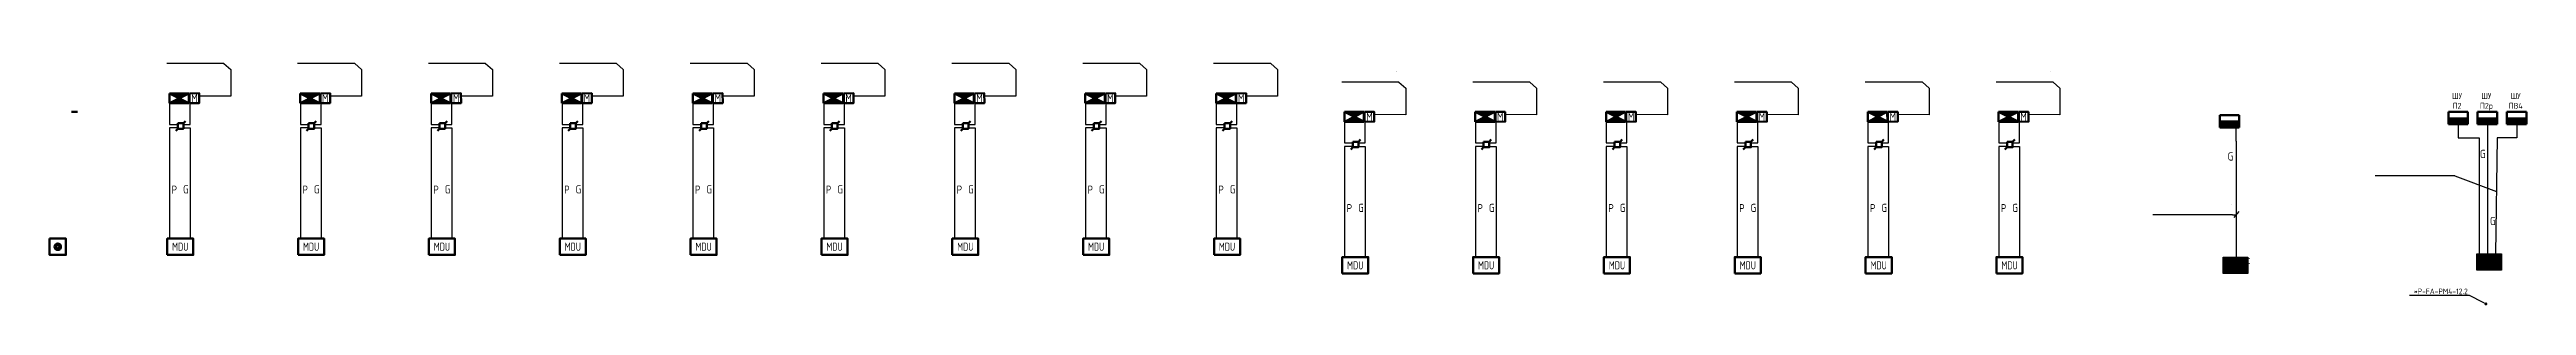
# Model space of a CAD drawing. Header units: millimetres. Extents: x 127230 to 906013, y -355313 to -209225.
# Drawn here: x 326579 to 402712, y -227573 to -219719 of the extents above; entities that cross this region are included whole.
import ezdxf
from ezdxf import colors
from ezdxf.entities.mleader import LeaderData, LeaderLine
from ezdxf.enums import TextEntityAlignment as Align
from ezdxf.math import Vec2, Vec3

# ---------------------------------------------------------------- set-up
doc = ezdxf.new("R2018")
doc.units = ezdxf.units.MM
doc.linetypes.add('Cплошная', pattern=[0])
for name, color, linetype in [('1.1. SAI_оборудование_текст', 6, 'Continuous'), ('__Оборудование_АУПТ', 5, 'Continuous'), ('ПС2', 230, 'Continuous')]:
    doc.layers.add(name, color=color, linetype=linetype)
for name, color, linetype, lineweight in [('14', 250, 'Continuous', 0), ('GM_текст', 250, 'Continuous', 9), ('АО Извещатели ПС', 1, 'Continuous', 50), ('АО ПС', 1, 'Continuous', 50), ('АТ_ПС_ИП_025', 1, 'Continuous', 25), ('АТ_ПС_ППКП_025', 5, 'Continuous', 25), ('АТ_ПС_Текст_025', 7, 'Continuous', 25), ('АТ_ПС_Трасса_100', 1, 'Continuous', 100), ('СПДС_Размерная линия', 150, 'Continuous', 15)]:
    doc.layers.add(name, color=color, linetype=linetype, lineweight=lineweight)
doc.styles.add('GLE_OASR_TextStyle', font='GOST2304A.ttf')
doc.styles.add('SAI', font='gost_0.ttf')
doc.styles.get("Standard").update_dxf_attribs({"font": 'gost_0.ttf'})
doc.styles.add('ГОСТ 2.304', font='CS_Gost2304.shx', dxfattribs={"width": 0.8})
doc.styles.add('Гост L', font='gost_0.ttf')

msp = doc.modelspace()

# ---------------------------------------------------------------- texts
at = {"layer": 'АТ_ПС_Текст_025', "char_height": 250, "attachment_point": 5, "style": 'GLE_OASR_TextStyle'}
for s, width, insert in [('G', 250, (393615, -223000)), ('G', 1237.88, (401370, -222922)), ('P', 1237.88, (330415, -224018)), ('G', 1237.88, (330770, -224009)), ('P', 1237.88, (334437, -224018)), ('G', 1237.88, (334792, -224009)), ('P', 1237.88, (338458, -224018)), ('G', 1237.88, (338814, -224009)), ('P', 1237.88, (342480, -224018)), ('G', 1237.88, (342835, -224009)), ('P', 1237.88, (346502, -224018)), ('G', 1237.88, (346857, -224009)), ('P', 1237.88, (350523, -224018)), ('G', 1237.88, (350879, -224009)), ('P', 1237.88, (354545, -224018)), ('G', 1237.88, (354900, -224009)), ('P', 1237.88, (358567, -224018)), ('G', 1237.88, (358922, -224009)), ('P', 1237.88, (362588, -224018)), ('G', 1237.88, (362944, -224009)), ('P', 1237.88, (366532, -224587)), ('G', 1237.88, (366887, -224579)), ('P', 1237.88, (370553, -224587)), ('G', 1237.88, (370909, -224579)), ('P', 1237.88, (374575, -224587)), ('G', 1237.88, (374930, -224579)), ('P', 1237.88, (378597, -224587)), ('G', 1237.88, (378952, -224579)), ('P', 1237.88, (382618, -224587)), ('G', 1237.88, (382974, -224579)), ('P', 1237.88, (386640, -224587)), ('G', 1237.88, (386995, -224579)), ('G', 1237.88, (401679, -224982))]:
    msp.add_mtext_dynamic_manual_height_columns(s, width=width, gutter_width=12.5, heights=[0], dxfattribs=dict(at, insert=insert))

# ---------------------------------------------------------------- blocks, each defined once
blk = doc.blocks.new('*U53')
at = {"color": 0, "lineweight": 30, "width": 1.001, "flags": 104}
blk.add_attdef('ТЕКСТ1', text='', height=2.5, dxfattribs=at).set_placement((0.55, 3.27), align=Align.TOP_LEFT)
at = {"color": 0, "lineweight": 0}
blk.add_wipeout([(0, 4.3), (16.02, 4.3), (16.02, 0), (0, 0)], dxfattribs=at)
blk = doc.blocks.new('*U54')
at = {"color": 0, "lineweight": 30, "width": 1.001, "flags": 104}
blk.add_attdef('ТЕКСТ1', text='', height=2.5, dxfattribs=at).set_placement((0.55, 3.27), align=Align.TOP_LEFT)
at = {"color": 0, "lineweight": 0}
blk.add_wipeout([(0, 4.3), (21.07, 4.3), (21.07, 0), (0, 0)], dxfattribs=at)
blk = doc.blocks.new('*U49')
at = {"linetype": 'Continuous', "lineweight": 25}
blk.add_wipeout([(-1.5, -1.5), (-1.5, 1.5), (1.5, 1.5), (1.5, -1.5)], dxfattribs=at)
at = {"color": 0, "linetype": 'Continuous', "lineweight": -2}
for p, q in [((1.5, 1.5), (2.6, 2.6)), ((-1.5, -1.5), (-2.6, -2.6))]:
    blk.add_line(p, q, dxfattribs=at)
blk.add_lwpolyline([(-1.5, 1.5), (1.5, 1.5), (1.5, -1.5), (-1.5, -1.5)], close=True, dxfattribs=at)
blk = doc.blocks.new('*U52')
at = {"linetype": 'Continuous', "lineweight": -2}
h = blk.add_hatch(color=0, dxfattribs=at)
h.dxf.hatch_style = 1
h.paths.add_polyline_path([(-6, 2.97), (-2.98, 1.48), (0, 2.97)])
h.paths.add_polyline_path([(-2.98, 1.48), (-6, -0.03), (0, -0.03), (0, 0)])
at = {"color": 0, "linetype": 'Continuous', "lineweight": -2}
for p, q in [((-6, -0.03), (-6, 2.97)), ((0, 2.97), (-6, 2.97)), ((-6, 2.97), (0, 0)), ((-6, -0.03), (0, 2.97)), ((0, -0.03), (0, 2.97)), ((0, 1.47), (0.18, 1.47)), ((-6, -0.03), (0, -0.03))]:
    blk.add_line(p, q, dxfattribs=at)
blk.add_lwpolyline([(0.18, 2.97), (3.18, 2.97), (3.18, -0.03), (0.18, -0.03)], close=True, dxfattribs=at)
at = {"color": 0, "linetype": 'Continuous', "lineweight": -2, "style": 'GLE_OASR_TextStyle'}
blk.add_text('М', height=2.5, dxfattribs=at).set_placement((1.68, 1.47), align=Align.MIDDLE_CENTER)
blk = doc.blocks.new('*U51')
at = {"color": 0, "linetype": 'Continuous', "lineweight": -2}
blk.add_lwpolyline([(-8, -0.03), (0, -0.03), (0, 4.97), (-8, 4.97)], close=True, dxfattribs=at)
at = {"color": 0, "linetype": 'Continuous', "lineweight": -2, "style": 'ГОСТ 2.304', "width": 0.8, "flags": 4}
blk.add_attdef('НАДПИСЬ', text='', height=2.5, dxfattribs=at).set_placement((-4, 2.47), align=Align.MIDDLE_CENTER)
blk = doc.blocks.new('*U50')
at = {"color": 0, "lineweight": 0}
blk.add_wipeout([(-2.08, 6.13), (-19.65, 6.12), (-19.65, 1.83), (-2.08, 1.83)], dxfattribs=at)
at = {"color": 0, "linetype": 'Cплошная', "lineweight": 25}
for q in [(-19.65, 1.83), (0, 0)]:
    blk.add_line((-2.08, 1.83), q, dxfattribs=at)
at = {"color": 0, "lineweight": 30, "flags": 104}
blk.add_attdef('ТЕКСТ1', text='', height=2.5, dxfattribs=at).set_placement((-2.99, 5.1), align=Align.TOP_RIGHT)
blk = doc.blocks.new('*U56')
at = {"linetype": 'Continuous', "lineweight": -2}
h = blk.add_hatch(dxfattribs=at)
h.set_pattern_fill('ANGLE', color=0)
h.set_pattern_definition([(0, (7.841, 39.882), (0, 6.985), [5.08, -1.905]), (90, (7.841, 39.882), (-6.985, 4e-16), [5.08, -1.905])])
h.paths.add_polyline_path([(3.41, 42.45, 1), (6.91, 42.45, 1)])
h = blk.add_hatch()
h.set_pattern_fill('ANGLE', color=0)
h.set_pattern_definition([(0, (2.6406, 39.934), (0, 6.985), [5.08, -1.905]), (90, (2.6406, 39.934), (-6.985, 4e-16), [5.08, -1.905])])
h.paths.add_polyline_path([(6.25, 42.89), (6.25, 42.43), (7.64, 42.43)])
h.paths.add_polyline_path([(7.64, 42.43), (6.25, 42.43), (6.25, 41.98)])
at = {"linetype": 'Cплошная'}
blk.add_wipeout([(-2.5, 5), (-2.51, -0.01), (2.5, -0.01), (2.5, 5)], dxfattribs=at)
at = {"linetype": 'ByBlock', "lineweight": -2}
h = blk.add_hatch(color=0, dxfattribs=at)
h.dxf.hatch_style = 1
h.paths.add_polyline_path([(-1, 2.5, 1), (1, 2.5, 1)])
h.paths.add_polyline_path([(0.5, 2.5, -1), (-0.5, 2.5, -1)], flags=16)
at = {"color": 0, "linetype": 'ByBlock', "lineweight": -2}
blk.add_lwpolyline([(-2.5, 5), (2.5, 5), (2.5, 0), (-2.5, 0)], close=True, dxfattribs=at)
for radius in [1, 0.5]:
    blk.add_circle((0, 2.5), radius, dxfattribs=at)
blk = doc.blocks.new('A$C8a5a76a5')
at = {"color": 18, "true_color": 0x000000}
blk.add_wipeout([(0, 500), (800, 500), (800, 250), (0, 250)], dxfattribs=at).dxf.layer = 'АО Извещатели ПС'
at = {"layer": 'АО ПС', "ltscale": 30, "true_color": 0x000000}
h = blk.add_hatch(color=18, dxfattribs=at)
h.dxf.hatch_style = 1
h.paths.add_polyline_path([(800, 250), (0, 250), (0, 0), (800, 0)])
at = {"color": 18, "lineweight": 35, "true_color": 0x000000}
blk.add_line((0, 250), (800, 250), dxfattribs=at)
at = {"layer": 'АО ПС', "color": 18, "ltscale": 30, "true_color": 0x000000}
for p, q in [((0, 0), (0, 500)), ((0, 500), (800, 500)), ((800, 500), (800, 0)), ((800, 0), (0, 0))]:
    blk.add_line(p, q, dxfattribs=at)
blk = doc.blocks.new('*U77')
at = {"color": 0, "linetype": 'Cплошная', "lineweight": 25}
blk.add_line((0, 0), (1, 0), dxfattribs=at)
at = {"color": 0, "lineweight": 30, "width": 1.001, "flags": 104}
blk.add_attdef('ТЕКСТ1', text='', height=2.5, dxfattribs=at).set_placement((-0.55, 3.27), align=Align.TOP_RIGHT)
at = {"color": 0, "lineweight": 0}
blk.add_wipeout([(0, 4.3), (-24.51, 4.3), (-24.51, 0), (0, 0)], dxfattribs=at)
at = {"color": 0, "linetype": 'Cплошная', "lineweight": 25}
blk.add_line((0, 0), (-24.51, 0), dxfattribs=at)
blk = doc.blocks.new('*U79')
at = {"true_color": 0xffffff, "transparency": 33554687}
h = blk.add_hatch(color=7, dxfattribs=at)
h.dxf.hatch_style = 1
h.paths.add_polyline_path([(15, 10), (15, 0), (0, 0), (0, 10)])
blk.add_hatch(color=256).paths.add_polyline_path([(0, 5), (0, 0), (7.5, 0), (7.5, 5)])
for points in [[(15, 10), (15, 0), (0, 0), (0, 10)], [(0, 5), (7.5, 5), (7.5, 0), (0, 0)]]:
    blk.add_lwpolyline(points, close=True)
for points in [[(8.1, 2.5), (10.1, 2.5), (12.2, 4.6)], [(14.2, 2.5), (12.2, 2.5), (12.2, 2.5)]]:
    blk.add_lwpolyline(points)
at = {"insert": (5.3, 9.2), "char_height": 3.2, "attachment_point": 1}
blk.add_mtext_dynamic_manual_height_columns('РМ-1С', width=4.866, gutter_width=20, heights=[0], dxfattribs=at)
at = {"layer": '1.1. SAI_оборудование_текст', "style": 'SAI', "flags": 8}
blk.add_attdef('NAME_ППКОП', (0, 11.6), '', height=4, dxfattribs=at)
blk = doc.blocks.new('*U78')
at = {"true_color": 0xffffff, "transparency": 33554687}
h = blk.add_hatch(color=7, dxfattribs=at)
h.dxf.hatch_style = 1
h.paths.add_polyline_path([(15, 10), (15, 0), (0, 0), (0, 10)])
blk.add_hatch(color=256).paths.add_polyline_path([(0, 5), (0, 0), (7.5, 0), (7.5, 5)])
for points in [[(15, 10), (15, 0), (0, 0), (0, 10)], [(0, 5), (7.5, 5), (7.5, 0), (0, 0)]]:
    blk.add_lwpolyline(points, close=True)
for points in [[(8.1, 2.5), (10.1, 2.5), (12.2, 4.6)], [(14.2, 2.5), (12.2, 2.5), (12.2, 2.5)]]:
    blk.add_lwpolyline(points)
at = {"insert": (9.5, 9.2), "char_height": 3.2, "attachment_point": 1}
blk.add_mtext_dynamic_manual_height_columns('4К', width=4.866, gutter_width=20, heights=[0], dxfattribs=at)
at = {"layer": '1.1. SAI_оборудование_текст', "style": 'SAI', "flags": 8}
blk.add_attdef('NAME_ППКОП', (0, 11.6), '', height=4, dxfattribs=at)
blk = doc.blocks.new('_Dot')
at = {"color": 0, "linetype": 'ByBlock', "lineweight": -2}
blk.add_line((-0.5, 0), (-1, 0), dxfattribs=at)
at = {"color": 0, "linetype": 'ByBlock', "const_width": 0.5}
blk.add_lwpolyline([(-0.25, 0, 1), (0.25, 0, 1)], format="xyb", close=True, dxfattribs=at)
blk = doc.blocks.new('*U73')
at = {"color": 0, "linetype": 'Cплошная', "lineweight": 25}
blk.add_line((0, 0), (12.78, -4.83), dxfattribs=at)
at = {"color": 0, "lineweight": 30, "width": 1.001, "flags": 104}
blk.add_attdef('ТЕКСТ1', text='', height=2.5, dxfattribs=at).set_placement((-0.55, 3.27), align=Align.TOP_RIGHT)
at = {"color": 0, "lineweight": 0}
blk.add_wipeout([(0, 4.3), (-24.51, 4.3), (-24.51, 0), (0, 0)], dxfattribs=at)
at = {"color": 0, "linetype": 'Cплошная', "lineweight": 25}
blk.add_line((0, 0), (-24.51, 0), dxfattribs=at)

# ---------------------------------------------------------------- linework, layer by layer
at = {"layer": '14', "color": 6, "lineweight": 25}
for points in [[(330269, -221364), (330269, -222014), (330521, -222014)], [(334290, -221364), (334290, -222014), (334542, -222014)], [(338312, -221364), (338312, -222014), (338564, -222014)], [(342334, -221364), (342334, -222014), (342586, -222014)], [(346355, -221364), (346355, -222014), (346607, -222014)], [(350377, -221364), (350377, -222014), (350629, -222014)], [(354399, -221364), (354399, -222014), (354651, -222014)], [(358420, -221364), (358420, -222014), (358672, -222014)], [(362442, -221364), (362442, -222014), (362694, -222014)], [(366385, -221933), (366385, -222583), (366637, -222583)], [(370407, -221933), (370407, -222583), (370659, -222583)], [(374429, -221933), (374429, -222583), (374681, -222583)], [(378450, -221933), (378450, -222583), (378702, -222583)], [(382472, -221933), (382472, -222583), (382724, -222583)], [(386494, -221933), (386494, -222583), (386746, -222583)]]:
    msp.add_lwpolyline(points, dxfattribs=at)
at = {"layer": 'АТ_ПС_Трасса_100', "color": 92, "lineweight": 25, "ltscale": 100}
for points in [[(330693, -222014), (330901, -222014), (330901, -221365)], [(334715, -222014), (334923, -222014), (334923, -221365)], [(338737, -222014), (338945, -222014), (338945, -221365)], [(342758, -222014), (342966, -222014), (342966, -221365)], [(346780, -222014), (346988, -222014), (346988, -221365)], [(350802, -222014), (351010, -222014), (351010, -221365)], [(354823, -222014), (355031, -222014), (355031, -221365)], [(358845, -222014), (359053, -222014), (359053, -221365)], [(362867, -222014), (363075, -222014), (363075, -221365)], [(330693, -222121), (330901, -222121), (330901, -225522)], [(334715, -222121), (334923, -222121), (334923, -225522)], [(338737, -222121), (338945, -222121), (338945, -225522)], [(342758, -222121), (342966, -222121), (342966, -225522)], [(346780, -222121), (346988, -222121), (346988, -225522)], [(350802, -222121), (351010, -222121), (351010, -225522)], [(354823, -222121), (355031, -222121), (355031, -225522)], [(358845, -222121), (359053, -222121), (359053, -225522)], [(362867, -222121), (363075, -222121), (363075, -225522)], [(366810, -222583), (367018, -222583), (367018, -221934)], [(370831, -222583), (371040, -222583), (371040, -221934)], [(374853, -222583), (375061, -222583), (375061, -221934)], [(378875, -222583), (379083, -222583), (379083, -221934)], [(382896, -222583), (383105, -222583), (383105, -221934)], [(386918, -222583), (387126, -222583), (387126, -221934)], [(366810, -222690), (367018, -222690), (367018, -226092)], [(370831, -222690), (371040, -222690), (371040, -226092)], [(374853, -222690), (375061, -222690), (375061, -226092)], [(378875, -222690), (379083, -222690), (379083, -226092)], [(382896, -222690), (383105, -222690), (383105, -226092)], [(386918, -222690), (387126, -222690), (387126, -226092)]]:
    msp.add_lwpolyline(points, dxfattribs=at)
at = {"layer": 'АТ_ПС_Трасса_100', "color": 6, "lineweight": 25, "ltscale": 100}
for points in [[(330521, -222121), (330269, -222121), (330269, -225522)], [(334542, -222121), (334290, -222121), (334290, -225522)], [(338564, -222121), (338312, -222121), (338312, -225522)], [(342586, -222121), (342334, -222121), (342334, -225522)], [(346607, -222121), (346355, -222121), (346355, -225522)], [(350629, -222121), (350377, -222121), (350377, -225522)], [(354651, -222121), (354399, -222121), (354399, -225522)], [(358672, -222121), (358420, -222121), (358420, -225522)], [(362694, -222121), (362442, -222121), (362442, -225522)], [(366637, -222690), (366385, -222690), (366385, -226092)], [(370659, -222690), (370407, -222690), (370407, -226092)], [(374681, -222690), (374429, -222690), (374429, -226092)], [(378702, -222690), (378450, -222690), (378450, -226092)], [(382724, -222690), (382472, -222690), (382472, -226092)], [(386746, -222690), (386494, -222690), (386494, -226092)]]:
    msp.add_lwpolyline(points, dxfattribs=at)

# ---------------------------------------------------------------- block references
at = {"layer": '__Оборудование_АУПТ', "xscale": 50, "yscale": 50, "zscale": 50}
for name, p in [('*U79', (393395, -226590)), ('*U78', (401192, -226488))]:
    msp.add_blockref(name, p, dxfattribs=at)
at = {"layer": 'АТ_ПС_ИП_025', "color": 5, "lineweight": 50, "transparency": 33554687, "xscale": 100, "yscale": 100, "zscale": 100}
msp.add_blockref('*U56', (326830, -226021), dxfattribs=at)
at = {"layer": 'АТ_ПС_Текст_025', "linetype": 'Continuous'}
ref = msp.add_blockref('*U50', (332149, -220332), dxfattribs=dict(at, xscale=100, yscale=100, zscale=100))
lines = msp.add_mtext('230 В AC*** ', dxfattribs={"layer": '0', "color": 0, "insert": (331850, -219822), "char_height": 2.5, "attachment_point": 1})
ref.add_attrib('ТЕКСТ1', '', (331850, -219822), dxfattribs={"flags": 104}).embed_mtext(lines)
ref = msp.add_blockref('*U50', (336170, -220332), dxfattribs=dict(at, xscale=100, yscale=100, zscale=100))
lines = msp.add_mtext('230 В AC*** ', dxfattribs={"layer": '0', "color": 0, "insert": (335871, -219822), "char_height": 2.5, "attachment_point": 1})
ref.add_attrib('ТЕКСТ1', '', (335871, -219822), dxfattribs={"flags": 104}).embed_mtext(lines)
ref = msp.add_blockref('*U50', (340192, -220332), dxfattribs=dict(at, xscale=100, yscale=100, zscale=100))
lines = msp.add_mtext('230 В AC*** ', dxfattribs={"layer": '0', "color": 0, "insert": (339893, -219822), "char_height": 2.5, "attachment_point": 1})
ref.add_attrib('ТЕКСТ1', '', (339893, -219822), dxfattribs={"flags": 104}).embed_mtext(lines)
ref = msp.add_blockref('*U50', (344214, -220332), dxfattribs=dict(at, xscale=100, yscale=100, zscale=100))
lines = msp.add_mtext('230 В AC*** ', dxfattribs={"layer": '0', "color": 0, "insert": (343915, -219822), "char_height": 2.5, "attachment_point": 1})
ref.add_attrib('ТЕКСТ1', '', (343915, -219822), dxfattribs={"flags": 104}).embed_mtext(lines)
ref = msp.add_blockref('*U50', (348235, -220332), dxfattribs=dict(at, xscale=100, yscale=100, zscale=100))
lines = msp.add_mtext('230 В AC*** ', dxfattribs={"layer": '0', "color": 0, "insert": (347936, -219822), "char_height": 2.5, "attachment_point": 1})
ref.add_attrib('ТЕКСТ1', '', (347936, -219822), dxfattribs={"flags": 104}).embed_mtext(lines)
ref = msp.add_blockref('*U50', (352257, -220332), dxfattribs=dict(at, xscale=100, yscale=100, zscale=100))
lines = msp.add_mtext('230 В AC*** ', dxfattribs={"layer": '0', "color": 0, "insert": (351958, -219822), "char_height": 2.5, "attachment_point": 1})
ref.add_attrib('ТЕКСТ1', '', (351958, -219822), dxfattribs={"flags": 104}).embed_mtext(lines)
ref = msp.add_blockref('*U50', (356279, -220332), dxfattribs=dict(at, xscale=100, yscale=100, zscale=100))
lines = msp.add_mtext('230 В AC*** ', dxfattribs={"layer": '0', "color": 0, "insert": (355980, -219822), "char_height": 2.5, "attachment_point": 1})
ref.add_attrib('ТЕКСТ1', '', (355980, -219822), dxfattribs={"flags": 104}).embed_mtext(lines)
ref = msp.add_blockref('*U50', (360300, -220332), dxfattribs=dict(at, xscale=100, yscale=100, zscale=100))
lines = msp.add_mtext('230 В AC*** ', dxfattribs={"layer": '0', "color": 0, "insert": (360001, -219822), "char_height": 2.5, "attachment_point": 1})
ref.add_attrib('ТЕКСТ1', '', (360001, -219822), dxfattribs={"flags": 104}).embed_mtext(lines)
ref = msp.add_blockref('*U50', (364322, -220332), dxfattribs=dict(at, xscale=100, yscale=100, zscale=100))
lines = msp.add_mtext('230 В AC*** ', dxfattribs={"layer": '0', "color": 0, "insert": (364023, -219822), "char_height": 2.5, "attachment_point": 1})
ref.add_attrib('ТЕКСТ1', '', (364023, -219822), dxfattribs={"flags": 104}).embed_mtext(lines)
ref = msp.add_blockref('*U50', (368265, -220902), dxfattribs=dict(at, xscale=100, yscale=100, zscale=100))
lines = msp.add_mtext('230 В AC*** ', dxfattribs={"layer": '0', "color": 0, "insert": (367966, -220391), "char_height": 2.5, "attachment_point": 1})
ref.add_attrib('ТЕКСТ1', '', (367966, -220391), dxfattribs={"flags": 104}).embed_mtext(lines)
ref = msp.add_blockref('*U50', (372287, -220902), dxfattribs=dict(at, xscale=100, yscale=100, zscale=100))
lines = msp.add_mtext('230 В AC*** ', dxfattribs={"layer": '0', "color": 0, "insert": (371988, -220391), "char_height": 2.5, "attachment_point": 1})
ref.add_attrib('ТЕКСТ1', '', (371988, -220391), dxfattribs={"flags": 104}).embed_mtext(lines)
ref = msp.add_blockref('*U50', (376309, -220902), dxfattribs=dict(at, xscale=100, yscale=100, zscale=100))
lines = msp.add_mtext('230 В AC*** ', dxfattribs={"layer": '0', "color": 0, "insert": (376010, -220391), "char_height": 2.5, "attachment_point": 1})
ref.add_attrib('ТЕКСТ1', '', (376010, -220391), dxfattribs={"flags": 104}).embed_mtext(lines)
ref = msp.add_blockref('*U50', (380330, -220902), dxfattribs=dict(at, xscale=100, yscale=100, zscale=100))
lines = msp.add_mtext('230 В AC*** ', dxfattribs={"layer": '0', "color": 0, "insert": (380031, -220391), "char_height": 2.5, "attachment_point": 1})
ref.add_attrib('ТЕКСТ1', '', (380031, -220391), dxfattribs={"flags": 104}).embed_mtext(lines)
ref = msp.add_blockref('*U50', (384352, -220902), dxfattribs=dict(at, xscale=100, yscale=100, zscale=100))
lines = msp.add_mtext('230 В AC*** ', dxfattribs={"layer": '0', "color": 0, "insert": (384053, -220391), "char_height": 2.5, "attachment_point": 1})
ref.add_attrib('ТЕКСТ1', '', (384053, -220391), dxfattribs={"flags": 104}).embed_mtext(lines)
ref = msp.add_blockref('*U50', (388374, -220902), dxfattribs=dict(at, xscale=100, yscale=100, zscale=100))
lines = msp.add_mtext('230 В AC*** ', dxfattribs={"layer": '0', "color": 0, "insert": (388075, -220391), "char_height": 2.5, "attachment_point": 1})
ref.add_attrib('ТЕКСТ1', '', (388075, -220391), dxfattribs={"flags": 104}).embed_mtext(lines)
at = {"layer": 'ПС2', "color": 5, "lineweight": 50, "transparency": 33554687, "xscale": 100, "yscale": 100, "zscale": 100, "rotation": 0.1250381865928775}
for p in [(330864, -221359), (334886, -221359), (338908, -221359), (342929, -221359), (346951, -221359), (350973, -221359), (354994, -221359), (359016, -221359), (363038, -221359), (366981, -221929), (371003, -221929), (375024, -221929), (379046, -221929), (383068, -221929), (387089, -221929)]:
    msp.add_blockref('*U52', p, dxfattribs=at)
at = {"layer": 'СПДС_Размерная линия', "color": 18, "true_color": 0x000000, "xscale": 0.75, "yscale": 0.75, "zscale": 0.75}
for p in [(393285, -222108), (401212, -222007)]:
    msp.add_blockref('A$C8a5a76a5', p, dxfattribs=at)

msp.set_redraw_order([(e.dxf.handle, doc.entitydb.next_handle()) for e in msp.query("TEXT MTEXT ATTDEF DIMENSION ARC_DIMENSION")])  # texts and dimensions are drawn at this point

# ---------------------------------------------------------------- leaders
at = {"layer": 'GM_текст'}
ml = msp.add_multileader_mtext('Standard', dxfattribs=at)
ml.set_content('*{\\H0.95833x;P-FA-PM4-12.2}', color=256, style='Гост L')
ml.set_leader_properties()
ml.set_arrow_properties(name='DOT')
ml.build(insert=Vec2(0, 0))
ml.multileader.update_dxf_attribs({"has_text_frame": 1, "text_left_attachment_type": 6, "text_right_attachment_type": 6, "dogleg_length": 0.36, "arrow_head_size": 90})
ctx = ml.context
ctx.base_point, ctx.char_height, ctx.arrow_head_size, ctx.landing_gap_size, ctx.plane_origin = Vec3(399463, -227265), 180, 90, 50, Vec3(395597, -223846)
ctx.left_attachment, ctx.right_attachment, ctx.text_align_type = 6, 6, 2
notes = []
notes.append((ctx, [(1, (1, 1, 0), (400960, -227265), (-1, 0), 0.36, [(1, [(401465, -227528)], 0, [])])]))
ctx.mtext.insert, ctx.mtext.width, ctx.mtext.defined_height, ctx.mtext.alignment, ctx.mtext.flow_direction = Vec3(400910, -227049), 2063.07, 100, 3, 5
for ctx, leaders in notes:
    for number, flags, end, landing, length, lines in leaders:
        leader = LeaderData()
        leader.index, (leader.has_last_leader_line, leader.has_dogleg_vector, leader.attachment_direction) = number, flags
        leader.last_leader_point, leader.dogleg_vector, leader.dogleg_length = Vec3(end), Vec3(landing), length
        for number, points, colour, breaks in lines:
            line = LeaderLine()
            line.index, line.vertices, line.color, line.breaks = number, Vec3.list(points), colors.encode_raw_color(colour), breaks
            leader.lines.append(line)
        ctx.leaders.append(leader)

# ---------------------------------------------------------------- next in the draw order: linework, layer by layer
at = {"layer": '14', "color": 6, "lineweight": 25}
for points in [[(332149, -220332), (332149, -221151), (331182, -221146)], [(336170, -220332), (336170, -221151), (335203, -221146)], [(340192, -220332), (340192, -221151), (339225, -221146)], [(344214, -220332), (344214, -221151), (343247, -221146)], [(348235, -220332), (348235, -221151), (347268, -221146)], [(352257, -220332), (352257, -221151), (351290, -221146)], [(356279, -220332), (356279, -221151), (355312, -221146)], [(360300, -220332), (360300, -221151), (359333, -221146)], [(364322, -220332), (364322, -221151), (363355, -221146)], [(368265, -220902), (368265, -221720), (367298, -221716)], [(372287, -220902), (372287, -221720), (371320, -221716)], [(376309, -220902), (376309, -221720), (375342, -221716)], [(380330, -220902), (380330, -221720), (379363, -221716)], [(384352, -220902), (384352, -221720), (383385, -221716)], [(388374, -220902), (388374, -221720), (387407, -221716)]]:
    msp.add_lwpolyline(points, dxfattribs=at)
at = {"layer": 'АТ_ПС_Трасса_100', "color": 92, "lineweight": 25, "ltscale": 100}
for points in [[(393783, -222108), (393783, -222528), (393785, -222528), (393785, -226090)], [(401512, -222007), (401512, -225988)]]:
    msp.add_lwpolyline(points, dxfattribs=at)

# ---------------------------------------------------------------- next in the draw order: block references
at = {"layer": 'АТ_ПС_ИП_025', "lineweight": 50, "xscale": 57.51779866433964, "yscale": 57.51779866433964, "zscale": 57.51779866433964}
msp.add_blockref('*U49', (362780, -222063), dxfattribs=at)
at = {"layer": 'АТ_ПС_Текст_025', "transparency": 33554636}
ref = msp.add_blockref('*U53', (330960, -222189), dxfattribs=dict(at, xscale=99.99980000000001, yscale=99.99980000000001, zscale=99.99980000000001))
lines = msp.add_mtext('\\W1.0010;*FA-XK-119', dxfattribs={"layer": '0', "color": 0, "insert": (331014, -221861), "char_height": 2.5, "attachment_point": 1})
ref.add_attrib('ТЕКСТ1', '', (331014, -221861), dxfattribs={"flags": 104}).embed_mtext(lines)
ref = msp.add_blockref('*U53', (334982, -222189), dxfattribs=dict(at, xscale=99.99980000000001, yscale=99.99980000000001, zscale=99.99980000000001))
lines = msp.add_mtext('\\W1.0010;*FA-XK-120', dxfattribs={"layer": '0', "color": 0, "insert": (335036, -221861), "char_height": 2.5, "attachment_point": 1})
ref.add_attrib('ТЕКСТ1', '', (335036, -221861), dxfattribs={"flags": 104}).embed_mtext(lines)
ref = msp.add_blockref('*U53', (339003, -222189), dxfattribs=dict(at, xscale=99.99980000000001, yscale=99.99980000000001, zscale=99.99980000000001))
lines = msp.add_mtext('\\W1.0010;*FA-XK-121', dxfattribs={"layer": '0', "color": 0, "insert": (339058, -221861), "char_height": 2.5, "attachment_point": 1})
ref.add_attrib('ТЕКСТ1', '', (339058, -221861), dxfattribs={"flags": 104}).embed_mtext(lines)
ref = msp.add_blockref('*U53', (343025, -222189), dxfattribs=dict(at, xscale=99.99980000000001, yscale=99.99980000000001, zscale=99.99980000000001))
lines = msp.add_mtext('\\W1.0010;*FA-XK-122', dxfattribs={"layer": '0', "color": 0, "insert": (343079, -221861), "char_height": 2.5, "attachment_point": 1})
ref.add_attrib('ТЕКСТ1', '', (343079, -221861), dxfattribs={"flags": 104}).embed_mtext(lines)
ref = msp.add_blockref('*U53', (347047, -222189), dxfattribs=dict(at, xscale=99.99980000000001, yscale=99.99980000000001, zscale=99.99980000000001))
lines = msp.add_mtext('\\W1.0010;*FA-XK-123', dxfattribs={"layer": '0', "color": 0, "insert": (347101, -221861), "char_height": 2.5, "attachment_point": 1})
ref.add_attrib('ТЕКСТ1', '', (347101, -221861), dxfattribs={"flags": 104}).embed_mtext(lines)
ref = msp.add_blockref('*U53', (351068, -222189), dxfattribs=dict(at, xscale=99.99980000000001, yscale=99.99980000000001, zscale=99.99980000000001))
lines = msp.add_mtext('\\W1.0010;*FA-XK-124', dxfattribs={"layer": '0', "color": 0, "insert": (351123, -221861), "char_height": 2.5, "attachment_point": 1})
ref.add_attrib('ТЕКСТ1', '', (351123, -221861), dxfattribs={"flags": 104}).embed_mtext(lines)
ref = msp.add_blockref('*U53', (355090, -222189), dxfattribs=dict(at, xscale=99.99980000000001, yscale=99.99980000000001, zscale=99.99980000000001))
lines = msp.add_mtext('\\W1.0010;*FA-XK-125', dxfattribs={"layer": '0', "color": 0, "insert": (355144, -221861), "char_height": 2.5, "attachment_point": 1})
ref.add_attrib('ТЕКСТ1', '', (355144, -221861), dxfattribs={"flags": 104}).embed_mtext(lines)
ref = msp.add_blockref('*U53', (359112, -222189), dxfattribs=dict(at, xscale=99.99980000000001, yscale=99.99980000000001, zscale=99.99980000000001))
lines = msp.add_mtext('\\W1.0010;*FA-XK-126', dxfattribs={"layer": '0', "color": 0, "insert": (359166, -221861), "char_height": 2.5, "attachment_point": 1})
ref.add_attrib('ТЕКСТ1', '', (359166, -221861), dxfattribs={"flags": 104}).embed_mtext(lines)
at = {"layer": 'АТ_ПС_Текст_025', "transparency": 33554636, "xscale": 99.99980000000001, "yscale": 99.99980000000001, "zscale": 99.99980000000001, "rotation": 90.0000000004073}
for p in [(330153, -224752), (331418, -224752), (334175, -224752), (335440, -224752), (338196, -224752), (339462, -224752), (342218, -224752), (343483, -224752), (346240, -224752), (347505, -224752), (350261, -224752), (351527, -224752), (354283, -224752), (355548, -224752), (358305, -224752), (359570, -224752), (362326, -224752), (363592, -224752), (366270, -225321), (367535, -225321), (370291, -225321), (371557, -225321), (374313, -225321), (375578, -225321), (378335, -225321), (379600, -225321), (382356, -225321), (383622, -225321), (386378, -225321), (387643, -225321)]:
    msp.add_blockref('*U54', p, dxfattribs=at)
at = {"layer": 'АТ_ПС_Текст_025', "transparency": 33554636}
ref = msp.add_blockref('*U53', (367076, -222758), dxfattribs=dict(at, xscale=99.99980000000001, yscale=99.99980000000001, zscale=99.99980000000001))
lines = msp.add_mtext('\\W1.0010;*FA-XK-128', dxfattribs={"layer": '0', "color": 0, "insert": (367131, -222431), "char_height": 2.5, "attachment_point": 1})
ref.add_attrib('ТЕКСТ1', '', (367131, -222431), dxfattribs={"flags": 104}).embed_mtext(lines)
ref = msp.add_blockref('*U53', (371098, -222758), dxfattribs=dict(at, xscale=99.99980000000001, yscale=99.99980000000001, zscale=99.99980000000001))
lines = msp.add_mtext('\\W1.0010;*FA-XK-129', dxfattribs={"layer": '0', "color": 0, "insert": (371153, -222431), "char_height": 2.5, "attachment_point": 1})
ref.add_attrib('ТЕКСТ1', '', (371153, -222431), dxfattribs={"flags": 104}).embed_mtext(lines)
ref = msp.add_blockref('*U53', (375120, -222758), dxfattribs=dict(at, xscale=99.99980000000001, yscale=99.99980000000001, zscale=99.99980000000001))
lines = msp.add_mtext('\\W1.0010;*FA-XK-130', dxfattribs={"layer": '0', "color": 0, "insert": (375174, -222431), "char_height": 2.5, "attachment_point": 1})
ref.add_attrib('ТЕКСТ1', '', (375174, -222431), dxfattribs={"flags": 104}).embed_mtext(lines)
ref = msp.add_blockref('*U53', (379141, -222758), dxfattribs=dict(at, xscale=99.99980000000001, yscale=99.99980000000001, zscale=99.99980000000001))
lines = msp.add_mtext('\\W1.0010;*FA-XK-131', dxfattribs={"layer": '0', "color": 0, "insert": (379196, -222431), "char_height": 2.5, "attachment_point": 1})
ref.add_attrib('ТЕКСТ1', '', (379196, -222431), dxfattribs={"flags": 104}).embed_mtext(lines)
ref = msp.add_blockref('*U53', (383163, -222758), dxfattribs=dict(at, xscale=99.99980000000001, yscale=99.99980000000001, zscale=99.99980000000001))
lines = msp.add_mtext('\\W1.0010;*FA-XK-132', dxfattribs={"layer": '0', "color": 0, "insert": (383218, -222431), "char_height": 2.5, "attachment_point": 1})
ref.add_attrib('ТЕКСТ1', '', (383218, -222431), dxfattribs={"flags": 104}).embed_mtext(lines)
ref = msp.add_blockref('*U53', (387185, -222758), dxfattribs=dict(at, xscale=99.99980000000001, yscale=99.99980000000001, zscale=99.99980000000001))
lines = msp.add_mtext('\\W1.0010;*FA-XK-133', dxfattribs={"layer": '0', "color": 0, "insert": (387239, -222431), "char_height": 2.5, "attachment_point": 1})
ref.add_attrib('ТЕКСТ1', '', (387239, -222431), dxfattribs={"flags": 104}).embed_mtext(lines)
at = {"layer": 'СПДС_Размерная линия', "color": 18, "true_color": 0x000000, "xscale": 0.75, "yscale": 0.75, "zscale": 0.75}
for p in [(400312, -222007), (402112, -222007)]:
    msp.add_blockref('A$C8a5a76a5', p, dxfattribs=at)

# ---------------------------------------------------------------- next in the draw order: texts
at = {"layer": 'GM_текст', "color": 7, "ltscale": 100, "insert": (401179, -221054), "char_height": 180, "width": 600, "attachment_point": 1, "style": 'GLE_OASR_TextStyle'}
msp.add_mtext('\\pxqc;ШУ \\PП2р ', dxfattribs=at)

# ---------------------------------------------------------------- next in the draw order: wipeouts: each hides what was drawn before it
at = {"lineweight": 25}
for points in [[(330198, -225522), (330998, -225522), (330998, -226022), (330198, -226022)], [(334219, -225522), (335019, -225522), (335019, -226022), (334219, -226022)], [(338241, -225522), (339041, -225522), (339041, -226022), (338241, -226022)], [(342263, -225522), (343063, -225522), (343063, -226022), (342263, -226022)], [(346284, -225522), (347084, -225522), (347084, -226022), (346284, -226022)], [(350306, -225522), (351106, -225522), (351106, -226022), (350306, -226022)], [(354328, -225522), (355128, -225522), (355128, -226022), (354328, -226022)], [(358349, -225522), (359149, -225522), (359149, -226022), (358349, -226022)], [(362371, -225522), (363171, -225522), (363171, -226022), (362371, -226022)], [(366314, -226092), (367114, -226092), (367114, -226592), (366314, -226592)], [(370336, -226092), (371136, -226092), (371136, -226592), (370336, -226592)], [(374358, -226092), (375158, -226092), (375158, -226592), (374358, -226592)], [(378379, -226092), (379179, -226092), (379179, -226592), (378379, -226592)], [(382401, -226092), (383201, -226092), (383201, -226592), (382401, -226592)], [(386423, -226092), (387223, -226092), (387223, -226592), (386423, -226592)]]:
    msp.add_wipeout(points, dxfattribs=at).dxf.layer = 'АТ_ПС_Трасса_100'

# ---------------------------------------------------------------- next in the draw order: linework, layer by layer
at = {"layer": 'АТ_ПС_Трасса_100', "color": 92, "lineweight": 25, "ltscale": 100}
for points in [[(400612, -222007), (400612, -222426), (401258, -222426), (401258, -225988)], [(402412, -222007), (402412, -222426), (401811, -222426), (401765, -225988)]]:
    msp.add_lwpolyline(points, dxfattribs=at)

# ---------------------------------------------------------------- next in the draw order: block references
at = {"layer": 'АТ_ПС_ИП_025', "lineweight": 50, "xscale": 57.51779866433964, "yscale": 57.51779866433964, "zscale": 57.51779866433964}
for p in [(330607, -222063), (334629, -222063), (338650, -222063), (342672, -222063), (346694, -222063), (350715, -222063), (354737, -222063), (358759, -222063), (366724, -222633), (370745, -222633), (374767, -222633), (378789, -222633), (382810, -222633), (386832, -222633)]:
    msp.add_blockref('*U49', p, dxfattribs=at)
at = {"layer": 'АТ_ПС_ППКП_025', "color": 1, "linetype": 'Continuous', "lineweight": 50}
ref = msp.add_blockref('*U51', (330997, -226019), dxfattribs=dict(at, xscale=100, yscale=100, zscale=100))
ref.add_attrib('НАДПИСЬ', 'MDU', dxfattribs={"layer": '0', "color": 0, "linetype": 'Continuous', "lineweight": -2, "height": 250, "style": 'ГОСТ 2.304', "width": 0.8}).set_placement((330598, -225772), align=Align.MIDDLE_CENTER)
ref = msp.add_blockref('*U51', (335019, -226019), dxfattribs=dict(at, xscale=100, yscale=100, zscale=100))
ref.add_attrib('НАДПИСЬ', 'MDU', dxfattribs={"layer": '0', "color": 0, "linetype": 'Continuous', "lineweight": -2, "height": 250, "style": 'ГОСТ 2.304', "width": 0.8}).set_placement((334619, -225772), align=Align.MIDDLE_CENTER)
ref = msp.add_blockref('*U51', (339041, -226019), dxfattribs=dict(at, xscale=100, yscale=100, zscale=100))
ref.add_attrib('НАДПИСЬ', 'MDU', dxfattribs={"layer": '0', "color": 0, "linetype": 'Continuous', "lineweight": -2, "height": 250, "style": 'ГОСТ 2.304', "width": 0.8}).set_placement((338641, -225772), align=Align.MIDDLE_CENTER)
ref = msp.add_blockref('*U51', (343062, -226019), dxfattribs=dict(at, xscale=100, yscale=100, zscale=100))
ref.add_attrib('НАДПИСЬ', 'MDU', dxfattribs={"layer": '0', "color": 0, "linetype": 'Continuous', "lineweight": -2, "height": 250, "style": 'ГОСТ 2.304', "width": 0.8}).set_placement((342663, -225772), align=Align.MIDDLE_CENTER)
ref = msp.add_blockref('*U51', (347084, -226019), dxfattribs=dict(at, xscale=100, yscale=100, zscale=100))
ref.add_attrib('НАДПИСЬ', 'MDU', dxfattribs={"layer": '0', "color": 0, "linetype": 'Continuous', "lineweight": -2, "height": 250, "style": 'ГОСТ 2.304', "width": 0.8}).set_placement((346684, -225772), align=Align.MIDDLE_CENTER)
ref = msp.add_blockref('*U51', (351106, -226019), dxfattribs=dict(at, xscale=100, yscale=100, zscale=100))
ref.add_attrib('НАДПИСЬ', 'MDU', dxfattribs={"layer": '0', "color": 0, "linetype": 'Continuous', "lineweight": -2, "height": 250, "style": 'ГОСТ 2.304', "width": 0.8}).set_placement((350706, -225772), align=Align.MIDDLE_CENTER)
ref = msp.add_blockref('*U51', (355127, -226019), dxfattribs=dict(at, xscale=100, yscale=100, zscale=100))
ref.add_attrib('НАДПИСЬ', 'MDU', dxfattribs={"layer": '0', "color": 0, "linetype": 'Continuous', "lineweight": -2, "height": 250, "style": 'ГОСТ 2.304', "width": 0.8}).set_placement((354728, -225772), align=Align.MIDDLE_CENTER)
ref = msp.add_blockref('*U51', (359149, -226019), dxfattribs=dict(at, xscale=100, yscale=100, zscale=100))
ref.add_attrib('НАДПИСЬ', 'MDU', dxfattribs={"layer": '0', "color": 0, "linetype": 'Continuous', "lineweight": -2, "height": 250, "style": 'ГОСТ 2.304', "width": 0.8}).set_placement((358749, -225772), align=Align.MIDDLE_CENTER)
ref = msp.add_blockref('*U51', (363171, -226019), dxfattribs=dict(at, xscale=100, yscale=100, zscale=100))
ref.add_attrib('НАДПИСЬ', 'MDU', dxfattribs={"layer": '0', "color": 0, "linetype": 'Continuous', "lineweight": -2, "height": 250, "style": 'ГОСТ 2.304', "width": 0.8}).set_placement((362771, -225772), align=Align.MIDDLE_CENTER)
ref = msp.add_blockref('*U51', (367114, -226589), dxfattribs=dict(at, xscale=100, yscale=100, zscale=100))
ref.add_attrib('НАДПИСЬ', 'MDU', dxfattribs={"layer": '0', "color": 0, "linetype": 'Continuous', "lineweight": -2, "height": 250, "style": 'ГОСТ 2.304', "width": 0.8}).set_placement((366714, -226342), align=Align.MIDDLE_CENTER)
ref = msp.add_blockref('*U51', (371136, -226589), dxfattribs=dict(at, xscale=100, yscale=100, zscale=100))
ref.add_attrib('НАДПИСЬ', 'MDU', dxfattribs={"layer": '0', "color": 0, "linetype": 'Continuous', "lineweight": -2, "height": 250, "style": 'ГОСТ 2.304', "width": 0.8}).set_placement((370736, -226342), align=Align.MIDDLE_CENTER)
ref = msp.add_blockref('*U51', (375157, -226589), dxfattribs=dict(at, xscale=100, yscale=100, zscale=100))
ref.add_attrib('НАДПИСЬ', 'MDU', dxfattribs={"layer": '0', "color": 0, "linetype": 'Continuous', "lineweight": -2, "height": 250, "style": 'ГОСТ 2.304', "width": 0.8}).set_placement((374758, -226342), align=Align.MIDDLE_CENTER)
ref = msp.add_blockref('*U51', (379179, -226589), dxfattribs=dict(at, xscale=100, yscale=100, zscale=100))
ref.add_attrib('НАДПИСЬ', 'MDU', dxfattribs={"layer": '0', "color": 0, "linetype": 'Continuous', "lineweight": -2, "height": 250, "style": 'ГОСТ 2.304', "width": 0.8}).set_placement((378779, -226342), align=Align.MIDDLE_CENTER)
ref = msp.add_blockref('*U51', (383201, -226589), dxfattribs=dict(at, xscale=100, yscale=100, zscale=100))
ref.add_attrib('НАДПИСЬ', 'MDU', dxfattribs={"layer": '0', "color": 0, "linetype": 'Continuous', "lineweight": -2, "height": 250, "style": 'ГОСТ 2.304', "width": 0.8}).set_placement((382801, -226342), align=Align.MIDDLE_CENTER)
ref = msp.add_blockref('*U51', (387222, -226589), dxfattribs=dict(at, xscale=100, yscale=100, zscale=100))
ref.add_attrib('НАДПИСЬ', 'MDU', dxfattribs={"layer": '0', "color": 0, "linetype": 'Continuous', "lineweight": -2, "height": 250, "style": 'ГОСТ 2.304', "width": 0.8}).set_placement((386823, -226342), align=Align.MIDDLE_CENTER)
at = {"layer": 'АТ_ПС_Текст_025', "transparency": 33554636}
ref = msp.add_blockref('*U77', (393682, -224790), dxfattribs=dict(at, xscale=99.99980000000001, yscale=99.99980000000001, zscale=99.99980000000001))
lines = msp.add_mtext('\\W1.0010;*C-FA-MR1-11.2-001', dxfattribs={"layer": '0', "color": 0, "insert": (393627, -224463), "char_height": 2.5, "attachment_point": 1})
ref.add_attrib('ТЕКСТ1', '', (393627, -224463), dxfattribs={"flags": 104}).embed_mtext(lines)

# ---------------------------------------------------------------- next in the draw order: texts
at = {"layer": 'GM_текст', "color": 7, "ltscale": 100, "char_height": 180, "width": 600, "attachment_point": 1, "style": 'GLE_OASR_TextStyle'}
for s, insert in [('\\pxqc;ШУ \\PП2 ', (400279, -221054)), ('\\pxqc;ШУ ПВ4', (402079, -221054))]:
    msp.add_mtext(s, dxfattribs=dict(at, insert=insert))

# ---------------------------------------------------------------- next in the draw order: linework, layer by layer
msp.add_lwpolyline([(393875, -224690), (393715, -224870)])

# ---------------------------------------------------------------- next in the draw order: block references
at = {"layer": 'АТ_ПС_Текст_025', "transparency": 33554636}
ref = msp.add_blockref('*U73', (400512, -223591), dxfattribs=dict(at, xscale=99.99980000000001, yscale=99.99980000000001, zscale=99.99980000000001))
lines = msp.add_mtext('\\W1.0010;*C-FA-MR4-12.2-001\\P*C-FA-MR4-12.2-002\\P*C-FA-MR4-12.2-003', dxfattribs={"layer": '0', "color": 0, "insert": (400457, -223264), "char_height": 2.5, "attachment_point": 1})
ref.add_attrib('ТЕКСТ1', '', (400457, -223264), dxfattribs={"flags": 104}).embed_mtext(lines)

doc.saveas('drawing.dxf')
